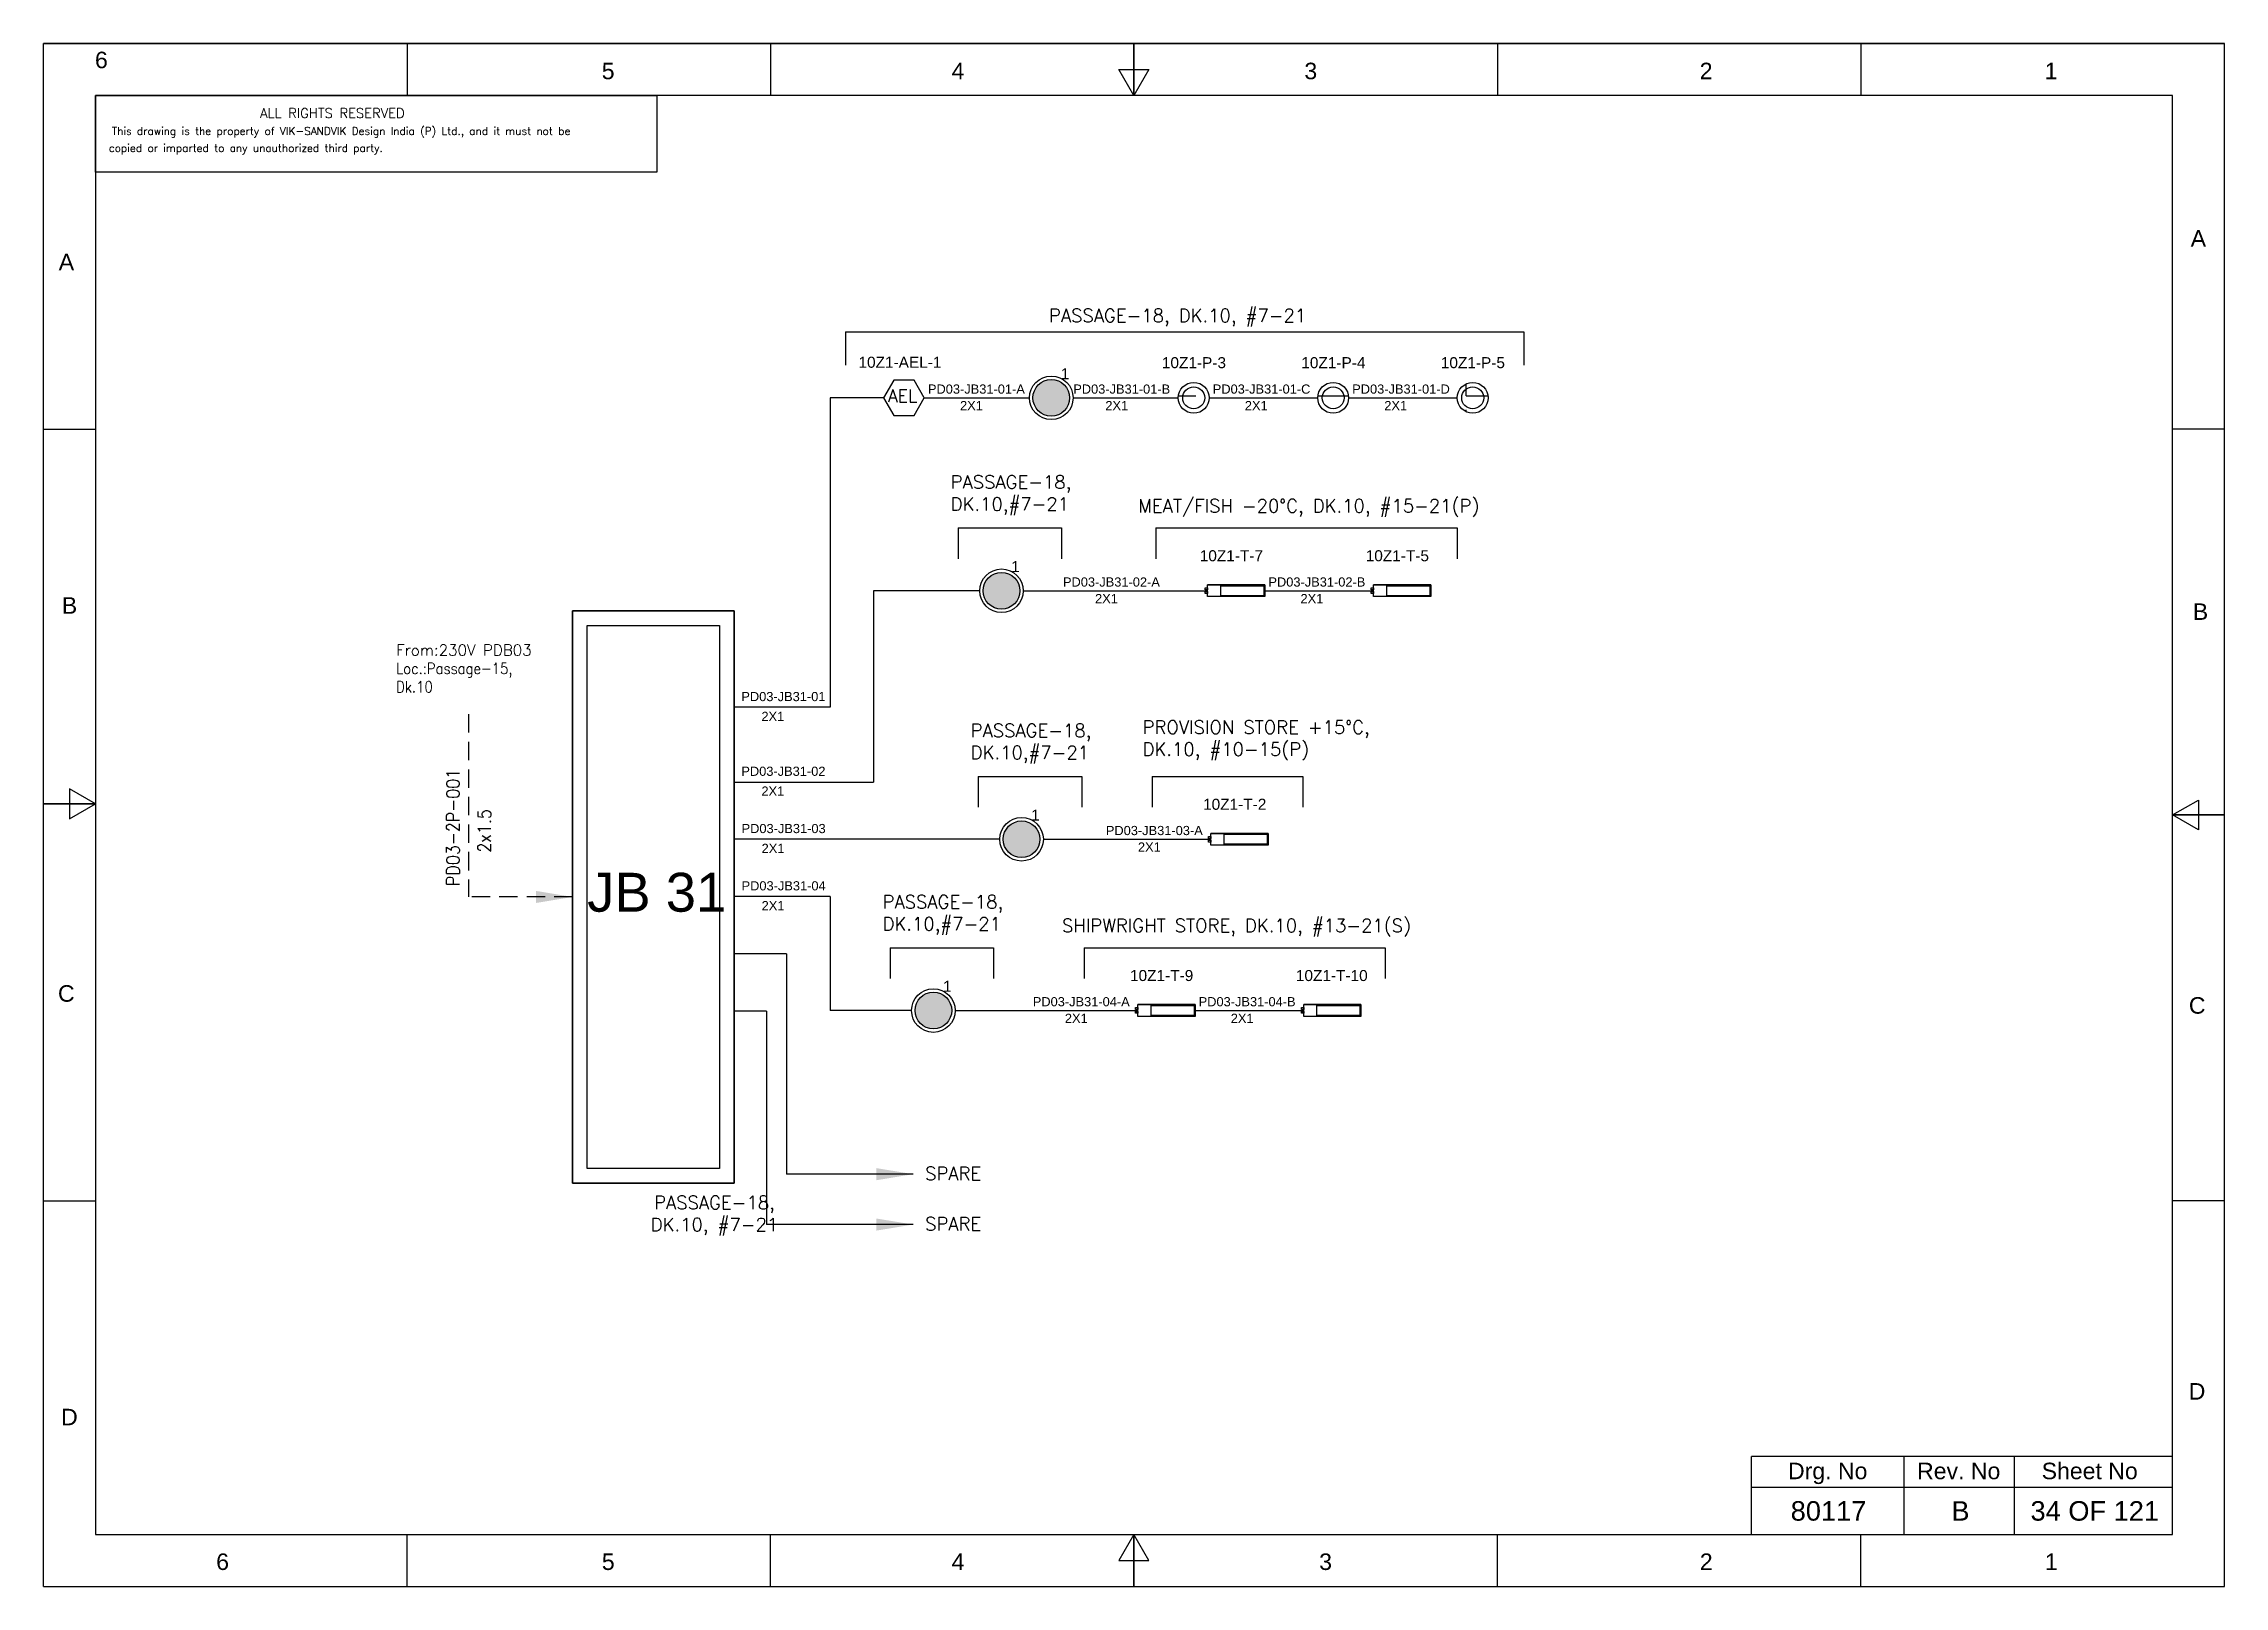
# Model space of a CAD drawing. Header units: inches. Extents: x -3311 to 1429, y -713 to 2436.
# Drawn here: x -3309.1 to -3012.1, y 1220.9 to 1431 of the extents above; entities that cross this region are included whole.
import ezdxf
from ezdxf.enums import TextEntityAlignment as Align

# ---------------------------------------------------------------- set-up
doc = ezdxf.new("R2010")
doc.units = ezdxf.units.IN
doc.linetypes.add('HIDDEN', pattern=[0.375, 0.25, -0.125])
doc.linetypes.add('SOLID', pattern=[0])
for name, color, linetype, lineweight in [('ELEC_TXT-025', 1, 'Continuous', 25), ('HEL-025', 1, 'Continuous', 25), ('HEL-035', 2, 'Continuous', 35)]:
    doc.layers.add(name, color=color, linetype=linetype, lineweight=lineweight)
doc.layers.add('LINE', color=3, linetype='SOLID')
doc.styles.add('_NORMAL', font='arial.ttf')
doc.styles.add('ROMANS', font='simplex.shx', dxfattribs={"width": 0.88})
doc.styles.get("Standard").update_dxf_attribs({"font": 'arial.ttf'})
doc.dimstyles.get("Standard").update_dxf_attribs({"dimtxt": 0.18, "dimasz": 0.18, "dimexe": 0.18, "dimexo": 0.0625, "dimgap": 0.09, "dimtad": 0, "dimtih": 1, "dimtoh": 1, "dimdec": 4, "dimzin": 0, "dimdsep": 46, "dimtxsty": 'Standard', "dimcen": 0.09, "dimadec": 0, "dimazin": 0, "dimtfac": 1, "dimtdec": 4, "dimtofl": 0, "dimtmove": 0, "dimatfit": 3, "dimfxl": 1, "dimtolj": 1, "dimtzin": 0, "dimarcsym": 0})
pattern_1 = [(0, (0, 0), (0, 6.985), [5.08, -1.905]), (90, (0, 0), (-6.985, 4e-16), [5.08, -1.905])]

msp = doc.modelspace()

# ---------------------------------------------------------------- texts
at = {"color": 7}
for s, p in [('PD03-JB31-01-A', (-3188.62, 1383.35)), ('PD03-JB31-01-B', (-3168.83, 1383.35)), ('PD03-JB31-01-C', (-3149.83, 1383.35, -0.03)), ('PD03-JB31-01-D', (-3130.84, 1383.35, -0.03)), ('2X1', (-3184.25, 1381.1)), ('2X1', (-3164.46, 1381.1)), ('2X1', (-3145.46, 1381.1)), ('2X1', (-3126.47, 1381.1, -0.03)), ('PD03-JB31-02-A', (-3170.23, 1357.08)), ('PD03-JB31-02-B', (-3142.25, 1357.08)), ('2X1', (-3165.86, 1354.82)), ('2X1', (-3137.88, 1354.82)), ('PD03-JB31-01', (-3214.03, 1341.48)), ('2X1', (-3211.3, 1338.78)), ('PD03-JB31-02', (-3214.03, 1331.31)), ('2X1', (-3211.3, 1328.61)), ('PD03-JB31-03', (-3214, 1323.51)), ('2X1', (-3211.27, 1320.81)), ('PD03-JB31-03-A', (-3164.39, 1323.24)), ('2X1', (-3160.02, 1320.99)), ('PD03-JB31-04', (-3214, 1315.71)), ('2X1', (-3211.27, 1313.01)), ('PD03-JB31-04-A', (-3174.34, 1299.93)), ('PD03-JB31-04-B', (-3151.75, 1299.93)), ('2X1', (-3169.97, 1297.67)), ('2X1', (-3147.38, 1297.67))]:
    msp.add_text(s, height=1.25, dxfattribs=at).set_placement(p)
at = {"color": 7, "lineweight": 30}
msp.add_text('JB 31 ', height=5.3, dxfattribs=at).set_placement((-3224.53, 1315.46), align=Align.MIDDLE_CENTER)
at = {"color": 7}
for s, height, p in [('Drg. No', 2.246, (-3066.08, 1236.66)), ('Rev. No', 2.246, (-3048.24, 1236.66)), ('Sheet No', 2.246, (-3030.4, 1236.66)), ('80117', 2.653, (-3065.97, 1231.22)), ('34 OF 121', 2.653, (-3029.71, 1231.22)), ('B', 2.65, (-3048, 1231.22))]:
    msp.add_text(s, height=height, dxfattribs=at).set_placement(p, align=Align.MIDDLE_CENTER)
at = {"insert": (-3172.13, 1394.89), "char_height": 1.8, "attachment_point": 1, "style": '_NORMAL'}
msp.add_mtext('{\\Fromans|c0;\\C2;PASSAGE-18, DK.10, #7-21}', dxfattribs=at)
at = {"color": 7, "char_height": 1.8, "attachment_point": 1, "style": '_NORMAL'}
for s, insert, width in [('{\\Fromans|c0;\\C2;PASSAGE-18,\\PDK.10,#7-21}', (-3185.53, 1372.22, 0.22), 40.2117), ('{\\Fromans|c0;\\C2;PASSAGE-18,\\PDK.10,#7-21}', (-3182.8, 1338.38, 0.22), 40.2117), ('{\\Fromans|c0;\\C2;PASSAGE-18,\\PDK.10,#7-21}', (-3194.8, 1315.06, 0.22), 40.2117), ('{\\Fromans|c0;\\C2;SPARE}', (-3189.01, 1278.07), 8.1658), ('{\\Fromans|c0;\\C2;SPARE}', (-3189.01, 1271.21), 8.1658)]:
    msp.add_mtext(s, dxfattribs=dict(at, insert=insert, width=width))
at = {"char_height": 1.8, "attachment_point": 1, "style": '_NORMAL'}
for s, insert, width in [('{\\Fromans|c0;\\C2;MEAT/FISH -20%%DC, DK.10, #15-21(P)}', (-3159.97, 1368.98), 78.7135), ('{\\Fromans|c0;\\C2;PROVISION STORE +15%%DC, \\PDK.10, #10-15(P)}', (-3159.39, 1338.83), 80.3537), ('{\\Fromans|c0;\\C2;SHIPWRIGHT STORE, DK.10, #13-21(S)}', (-3170.36, 1311.83), 78.7135)]:
    msp.add_mtext(s, dxfattribs=dict(at, insert=insert, width=width))
at = {"color": 7, "insert": (-3261.04, 1349.18), "char_height": 1.5, "width": 36.8884, "attachment_point": 1}
msp.add_mtext('{\\Fromans|c0;\\C2;From:230V PDB03 \\P\\Fsimplex|c0;\\W0.88;Loc.:Passage-15,      \\PDk.10}', dxfattribs=at)
at = {"color": 7, "insert": (-3254.2, 1316.31), "char_height": 1.8, "width": 17.1296, "attachment_point": 1, "rotation": 90, "style": '_NORMAL'}
msp.add_mtext('{\\Fromans|c0;\\W0.88;PD03-2P-001}', dxfattribs=at)
at = {"color": 7, "insert": (-3249.93, 1320.87), "char_height": 1.8, "attachment_point": 1, "rotation": 90, "style": '_NORMAL'}
msp.add_mtext('{\\Fsimplex|c0;\\W0.88;2x1.5}', dxfattribs=at)
at = {"color": 7, "insert": (-3226.53, 1274.1), "char_height": 1.8, "attachment_point": 1, "style": '_NORMAL'}
msp.add_mtext('\\pxqc;{\\Fromans|c0;\\C2;PASSAGE-18, \\PDK.10, #7-21}', dxfattribs=at)

# ---------------------------------------------------------------- blocks, each defined once
blk = doc.blocks.new('fr')
at = {"color": 7, "linetype": 'Continuous'}
for p, q in [((33763.99, 4500.4), (33466.99, 4500.4)), ((33466.99, 4500.4), (33763.99, 4500.4)), ((33466.99, 4290.33), (33466.99, 4500.4)), ((33516.49, 4500.4), (33516.49, 4493.33)), ((33565.99, 4500.4), (33565.99, 4493.33)), ((33615.49, 4500.4), (33615.49, 4493.33)), ((33615.49, 4493.33), (33615.49, 4500.4)), ((33615.49, 4500.4), (33615.49, 4493.33)), ((33664.99, 4500.4), (33664.99, 4493.33)), ((33714.49, 4500.4), (33714.49, 4493.33)), ((33763.99, 4290.33), (33763.99, 4500.4)), ((33763.99, 4290.33), (33763.99, 4500.4)), ((33615.49, 4493.33), (33613.45, 4496.87)), ((33613.45, 4496.87), (33617.53, 4496.87)), ((33617.53, 4496.87), (33615.49, 4493.33)), ((33756.92, 4493.33), (33474.06, 4493.33)), ((33474.06, 4493.33), (33474.06, 4297.41)), ((33756.92, 4297.41), (33756.92, 4493.33)), ((33466.99, 4447.89), (33474.06, 4447.89)), ((33763.99, 4447.89), (33756.92, 4447.89)), ((33474.06, 4396.87), (33470.53, 4398.91)), ((33470.53, 4398.91), (33470.53, 4394.83)), ((33466.99, 4396.87), (33474.06, 4396.87)), ((33474.06, 4396.87), (33466.99, 4396.87)), ((33466.99, 4396.87), (33474.06, 4396.87)), ((33470.53, 4394.83), (33474.06, 4396.87)), ((33756.92, 4395.37), (33760.45, 4397.41)), ((33760.45, 4397.41), (33760.45, 4393.33)), ((33763.99, 4395.37), (33756.92, 4395.37)), ((33760.45, 4393.33), (33756.92, 4395.37)), ((33756.92, 4395.37), (33763.99, 4395.37)), ((33763.99, 4395.37), (33756.92, 4395.37)), ((33466.99, 4342.85), (33474.06, 4342.85)), ((33763.99, 4342.85), (33756.92, 4342.85)), ((33474.06, 4297.41), (33756.92, 4297.41)), ((33516.49, 4290.33), (33516.49, 4297.41)), ((33565.99, 4290.33), (33565.99, 4297.41)), ((33615.49, 4297.41), (33613.45, 4293.87)), ((33615.49, 4290.33), (33615.49, 4297.41)), ((33617.53, 4293.87), (33615.49, 4297.41)), ((33615.49, 4297.41), (33615.49, 4290.33)), ((33615.49, 4290.33), (33615.49, 4297.41)), ((33664.99, 4290.33), (33664.99, 4297.41)), ((33714.49, 4290.33), (33714.49, 4297.41)), ((33613.45, 4293.87), (33617.53, 4293.87)), ((33466.99, 4290.33), (33763.99, 4290.33)), ((33466.99, 4290.33), (33763.99, 4290.33))]:
    blk.add_line(p, q, dxfattribs=at)
at = {"color": 7, "style": '_NORMAL'}
for s, p in [('6', (33474.86, 4498.18)), ('5', (33543.88, 4496.68)), ('4', (33591.52, 4496.68)), ('3', (33639.57, 4496.68)), ('2', (33693.41, 4496.68)), ('1', (33740.39, 4496.68)), ('A', (33760.45, 4473.88)), ('A', (33470.1, 4470.68)), ('B', (33470.52, 4423.9)), ('B', (33760.74, 4423.06)), ('C', (33470.08, 4371.07)), ('C', (33760.29, 4369.44)), ('D', (33760.27, 4316.89)), ('D', (33470.51, 4313.39)), ('6', (33491.37, 4293.69)), ('5', (33543.89, 4293.69)), ('4', (33591.53, 4293.69)), ('3', (33641.59, 4293.69)), ('2', (33693.43, 4293.69)), ('1', (33740.41, 4293.69))]:
    blk.add_text(s, height=2.25, dxfattribs=at).set_placement(p, align=Align.MIDDLE_CENTER)
blk = doc.blocks.new('A$C4BAD7D21')
at = {"layer": 'HEL-025'}
blk.add_lwpolyline([(-34000, 0), (-34000, 2086), (-18714, 2086), (-18714, 0)], close=True, dxfattribs=at)
at = {"layer": 'HEL-025', "style": 'ROMANS'}
for s, p in [('This drawing is the property of VIK-SANDVIK Design India (P) Ltd., and it must not be', (-33558, 1016)), (' copied or imparted to any unauthorized third party.', (-33785, 550))]:
    blk.add_text(s, height=210, dxfattribs=at).set_placement(p)
at = {"layer": 'HEL-035', "style": 'ROMANS'}
blk.add_text('     ALL RIGHTS RESERVED', height=262.5, dxfattribs=at).set_placement((-30497, 1476))
blk = doc.blocks.new('FIXED_KEY_SWITCH')
h = blk.add_hatch(color=1)
h.dxf.hatch_style = 1
edge = h.paths.add_edge_path()
edge.add_arc((848.13, 1737.46), 2.5, 0, 360)
at = {"color": 1}
blk.add_circle((848.13, 1737.46), 2.5, dxfattribs=at)
at = {"color": 7, "insert": (849.44, 1741.5), "char_height": 1.5, "attachment_point": 1, "style": '_NORMAL'}
blk.add_mtext_dynamic_manual_height_columns('1', width=1.5, gutter_width=7.5, heights=[0], dxfattribs=at)
blk = doc.blocks.new('SWT')
blk.add_blockref('FIXED_KEY_SWITCH', (0, 0))
blk.add_attdef('TAG_NO', (844.55, 1741.11), '', height=1.5)
blk = doc.blocks.new('1')
h = blk.add_hatch()
h.set_pattern_fill('ANGLE', color=6)
h.set_pattern_definition(pattern_1)
h.paths.add_polyline_path([(303.23, 2044.43, 1), (306.22, 2044.43, 1)], flags=0)
h.paths.add_polyline_path([(302.63, 2044.43, 1), (306.83, 2044.43, 1)])
h.paths.add_polyline_path([(306.22, 2044.43, -1), (303.23, 2044.43, -1)], flags=16)
h = blk.add_hatch()
h.set_pattern_fill('ANGLE', color=6)
h.set_pattern_definition(pattern_1)
h.paths.add_polyline_path([(303.23, 2044.43, 1), (306.22, 2044.43, 1)])
at = {"color": 6}
for radius in [2.1, 1.5]:
    blk.add_circle((304.73, 2044.43), radius, dxfattribs=at)
blk = doc.blocks.new('LED PENDENT LIGHT 15W')
blk.add_blockref('1', (0, 0))
blk.add_attdef('TAG_NO', (301.63, 2048.1), '', height=1.5)
blk = doc.blocks.new('2A')
at = {"color": 7, "lineweight": -3, "ltscale": 2.5}
blk.add_line((790.02, 1997.62, -0.03), (782.23, 1997.62, -0.03), dxfattribs=at)
at = {"color": 7, "lineweight": -3, "ltscale": 2.5, "elevation": -0.03}
for points in [[(781.91, 1997.21), (782.23, 1997.21), (782.23, 1996.94), (781.91, 1996.94)], [(781.91, 1996.7), (782.23, 1996.7), (782.23, 1996.44), (781.91, 1996.44)], [(782.23, 1997.62), (790.02, 1997.62), (790.02, 1996.02), (782.23, 1996.02)], [(784.03, 1997.5), (789.88, 1997.5), (789.88, 1996.14), (784.03, 1996.14)]]:
    blk.add_lwpolyline(points, close=True, dxfattribs=at)
blk = doc.blocks.new('LED TUBE LIGHT 30W')
blk.add_blockref('2A', (179.91, -357.89))
blk.add_attdef('TAG_NO.', (962.52, 1642.97), '', height=1.5)
blk = doc.blocks.new('AEL')
at = {"color": 4}
blk.add_lwpolyline([(989.98, -190.09), (992.75, -190.09), (994.14, -187.69), (992.75, -185.28), (989.98, -185.28), (988.59, -187.69)], close=True, dxfattribs=at)
at = {"color": 4, "style": 'ROMANS'}
blk.add_text('AEL', height=1.725, dxfattribs=at).set_placement((989.2, -188.27))
blk = doc.blocks.new('AEL_L')
blk.add_blockref('AEL', (0, 0))
blk.add_attdef('TAG_NO', (986.55, -183.59), '', height=1.5)

# ---------------------------------------------------------------- linework, layer by layer
for p, q in [((-3201.95, 1382.78), (-3201.95, 1340.64)), ((-3194.67, 1382.78), (-3201.95, 1382.78)), ((-3184.5, 1365.06, -0.05), (-3170.41, 1365.06, -0.05)), ((-3157.58, 1365.06), (-3116.53, 1365.06)), ((-3188.38, 1356.51), (-3196.02, 1356.51)), ((-3181.58, 1356.51), (-3188.38, 1356.51)), ((-3181.77, 1331.22, -0.05), (-3167.68, 1331.22, -0.05)), ((-3158.09, 1331.22), (-3137.58, 1331.22)), ((-3178.85, 1322.67), (-3215.01, 1322.67)), ((-3201.95, 1314.87), (-3215.01, 1314.87)), ((-3201.95, 1314.87), (-3201.95, 1299.35)), ((-3207.87, 1307.06), (-3215.01, 1307.06)), ((-3207.87, 1307.06), (-3207.87, 1277.07)), ((-3193.78, 1307.9, -0.05), (-3179.69, 1307.9, -0.05)), ((-3167.36, 1307.9), (-3126.34, 1307.9)), ((-3210.59, 1299.26), (-3215.01, 1299.26)), ((-3210.59, 1299.26), (-3210.59, 1270.21)), ((-3190.86, 1299.35), (-3201.95, 1299.35))]:
    msp.add_line(p, q)
at = {"color": 7, "linetype": 'Continuous'}
for p, q in [((-3019.13, 1238.61), (-3076.45, 1238.61)), ((-3076.45, 1228.02), (-3076.45, 1238.61)), ((-3055.68, 1228.02), (-3055.68, 1238.61)), ((-3040.66, 1228.02), (-3040.66, 1238.61)), ((-3076.45, 1234.43), (-3019.13, 1234.43))]:
    msp.add_line(p, q, dxfattribs=at)
at = {"linetype": 'HIDDEN', "ltscale": 10}
msp.add_lwpolyline([(-3251.21, 1339.69), (-3251.21, 1314.82)], dxfattribs=at)
at = {"layer": 'LINE', "color": 0}
for p, q in [((-3199.87, 1391.75), (-3107.46, 1391.75)), ((-3199.87, 1391.75), (-3199.87, 1387.25)), ((-3107.46, 1391.75), (-3107.46, 1387.25)), ((-3189.12, 1382.78), (-3174.79, 1382.78)), ((-3168.85, 1382.78), (-3154.52, 1382.78)), ((-3150.32, 1382.78), (-3135.53, 1382.78)), ((-3131.33, 1382.78, -0.03), (-3116.53, 1382.78, -0.03)), ((-3184.5, 1365.06, -0.05), (-3184.5, 1360.87, -0.05)), ((-3170.41, 1365.06, -0.05), (-3170.41, 1360.87, -0.05)), ((-3157.58, 1365.06), (-3157.58, 1360.87)), ((-3116.53, 1365.06), (-3116.53, 1360.87)), ((-3196.02, 1356.51), (-3196.02, 1330.47)), ((-3175.63, 1356.51), (-3150.54, 1356.51)), ((-3142.74, 1356.51), (-3127.94, 1356.51)), ((-3237.01, 1353.77), (-3237.01, 1275.86)), ((-3215.01, 1353.77), (-3237.01, 1353.77)), ((-3215.01, 1275.86), (-3215.01, 1353.77)), ((-3201.95, 1340.64), (-3215.01, 1340.64)), ((-3181.77, 1331.22, -0.05), (-3181.77, 1327.03, -0.05)), ((-3167.68, 1331.22, -0.05), (-3167.68, 1327.03, -0.05)), ((-3158.09, 1331.22), (-3158.09, 1327.03)), ((-3137.58, 1331.22), (-3137.58, 1327.03)), ((-3215.01, 1330.47), (-3196.02, 1330.47)), ((-3172.9, 1322.67), (-3150.09, 1322.67)), ((-3193.78, 1307.9, -0.05), (-3193.78, 1303.71, -0.05)), ((-3179.69, 1307.9, -0.05), (-3179.69, 1303.71, -0.05)), ((-3167.36, 1307.9), (-3167.36, 1303.71)), ((-3126.34, 1307.9), (-3126.34, 1303.71)), ((-3184.91, 1299.35), (-3160.04, 1299.35)), ((-3152.24, 1299.35), (-3137.45, 1299.35)), ((-3237.01, 1275.86), (-3215.01, 1275.86))]:
    msp.add_line(p, q, dxfattribs=at)
for points in [[(-3237.01, 1353.77), (-3215.01, 1353.77), (-3215.01, 1275.86), (-3237.01, 1275.86)], [(-3235.01, 1351.77), (-3217.01, 1351.77), (-3217.01, 1277.86), (-3235.01, 1277.86)]]:
    msp.add_lwpolyline(points, close=True, dxfattribs=at)
for centre in [(-3171.82, 1382.78), (-3178.6, 1356.51), (-3175.87, 1322.67), (-3187.88, 1299.35)]:
    msp.add_circle(centre, 2.97, dxfattribs=at)

# ---------------------------------------------------------------- block references
for name, p in [('fr', (-36776.05, -3069.39)), ('SWT', (-4019.95, -354.68)), ('SWT', (-4026.73, -380.95)), ('SWT', (-4024, -414.79)), ('SWT', (-4036.01, -438.1))]:
    msp.add_blockref(name, p)
ref = msp.add_blockref('AEL_L', (-4183.26, 1570.47))
ref.add_attrib('TAG_NO', '10Z1-AEL-1', (-3198.08, 1386.88), dxfattribs={"color": 4, "height": 1.5})
ref = msp.add_blockref('LED PENDENT LIGHT 15W', (-3457.15, -661.65, -0.03))
ref.add_attrib('TAG_NO', '10Z1-P-3', (-3156.76, 1386.82, -0.03), dxfattribs={"height": 1.5})
ref = msp.add_blockref('LED PENDENT LIGHT 15W', (-3438.16, -661.65, -0.03))
ref.add_attrib('TAG_NO', '10Z1-P-4', (-3137.77, 1386.82, -0.03), dxfattribs={"height": 1.5})
ref = msp.add_blockref('LED PENDENT LIGHT 15W', (-3419.16, -661.65, -0.05))
ref.add_attrib('TAG_NO', '10Z1-P-5', (-3118.77, 1386.82, -0.05), dxfattribs={"height": 1.5})
ref = msp.add_blockref('LED TUBE LIGHT 30W', (-4112.67, -282.42, 0.03))
ref.add_attrib('TAG_NO.', '10Z1-T-7', (-3151.6, 1360.53, 0.03), dxfattribs={"height": 1.5})
ref = msp.add_blockref('LED TUBE LIGHT 30W', (-4090.07, -282.42, 0.03))
ref.add_attrib('TAG_NO.', '10Z1-T-5', (-3129, 1360.53, 0.03), dxfattribs={"height": 1.5})
ref = msp.add_blockref('LED TUBE LIGHT 30W', (-4112.22, -316.26, 0.03))
ref.add_attrib('TAG_NO.', '10Z1-T-2', (-3151.15, 1326.69, 0.03), dxfattribs={"height": 1.5})
ref = msp.add_blockref('LED TUBE LIGHT 30W', (-4122.17, -339.57, 0.03))
ref.add_attrib('TAG_NO.', '10Z1-T-9', (-3161.1, 1303.37, 0.03), dxfattribs={"height": 1.5})
ref = msp.add_blockref('LED TUBE LIGHT 30W', (-4099.58, -339.57, 0.03))
ref.add_attrib('TAG_NO.', '10Z1-T-10', (-3138.51, 1303.37, 0.03), dxfattribs={"height": 1.5})
at = {"layer": 'ELEC_TXT-025', "color": 0, "xscale": 0.005, "yscale": 0.005, "zscale": 0.005}
msp.add_blockref('A$C4BAD7D21', (-3131.98, 1413.51), dxfattribs=at)

msp.set_redraw_order([(e.dxf.handle, doc.entitydb.next_handle()) for e in msp.query("TEXT MTEXT ATTDEF DIMENSION ARC_DIMENSION")])  # texts and dimensions are drawn at this point

# ---------------------------------------------------------------- leaders
at = {"linetype": 'HIDDEN', "ltscale": 10}
msp.add_leader([(-3237.01, 1314.82), (-3251.21, 1314.82)], dimstyle='Standard', override={"dimasz": 5, "dimarcsym": 1}, dxfattribs=at)
for points in [[(-3190.63, 1277.07), (-3207.87, 1277.07)], [(-3190.63, 1270.21), (-3210.59, 1270.21)]]:
    msp.add_leader(points, dimstyle='Standard', override={"dimasz": 5, "dimarcsym": 1})

doc.saveas('drawing.dxf')
